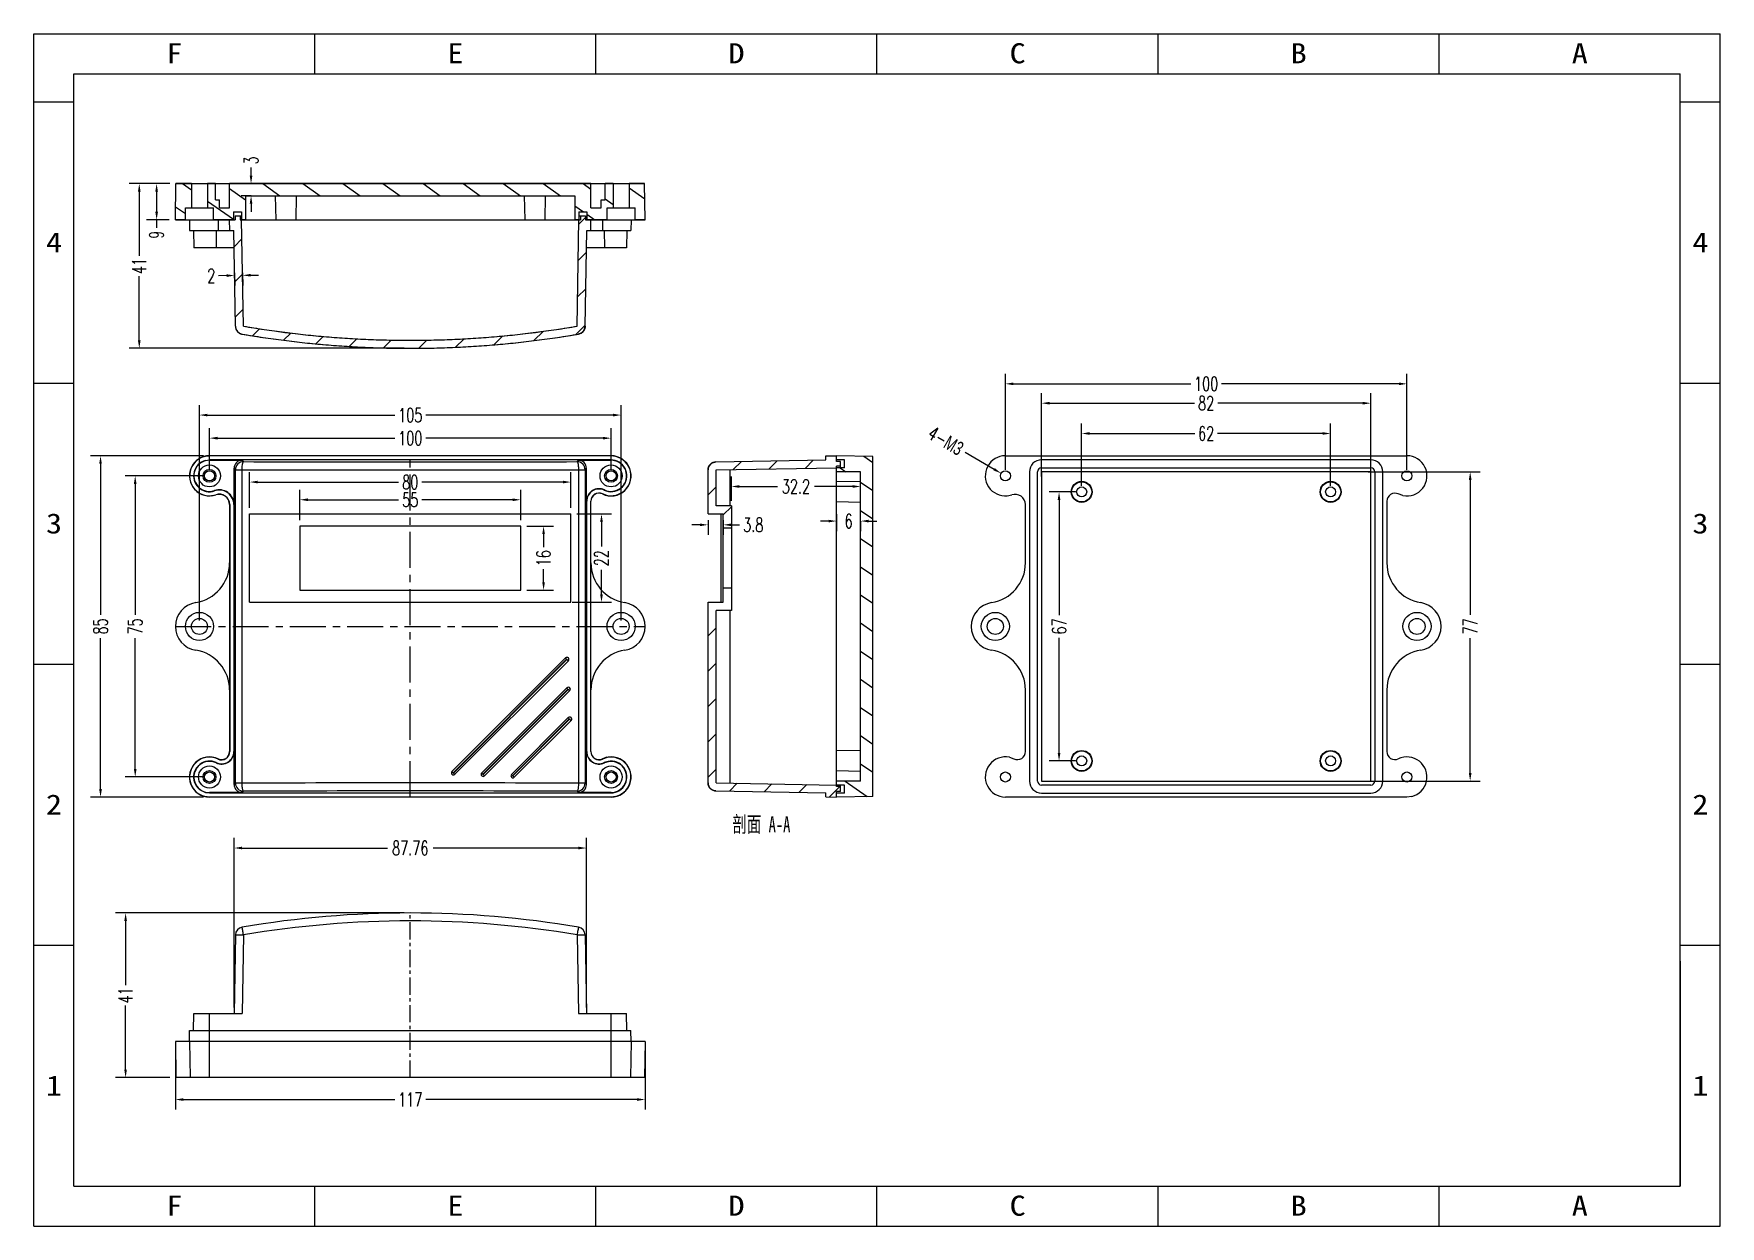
# Model space of a CAD drawing. Header units: millimetres. Extents: x 1001 to 1421, y 392 to 689.
import ezdxf
from ezdxf.enums import TextEntityAlignment as Align

# ---------------------------------------------------------------- set-up
doc = ezdxf.new("R2010")
doc.units = ezdxf.units.MM
doc.linetypes.add('CENTER', pattern=[50.8, 31.75, -6.35, 6.35, -6.35])
doc.layers.add('02___PRT_ALL_AXES', color=7, linetype='Continuous')
doc.styles.add('romans', font='romans.shx', dxfattribs={"width": 0.67, "bigfont": 'fangsong.shx'})
doc.styles.add('TEXTSTYLE_0', font='txt', dxfattribs={"width": 0.8})
doc.styles.add('xs', font='', dxfattribs={"width": 0.67})
doc.styles.get('xs').set_extended_font_data('NSimSun')
doc.dimstyles.new('MSTD', dxfattribs={"dimtxt": 3.5, "dimasz": 2, "dimexe": 2.5, "dimexo": 1.5, "dimgap": 1, "dimtad": 0, "dimdsep": 46, "dimtxsty": 'romans', "dimcen": 0, "dimclrd": 5, "dimclre": 5, "dimclrt": 3, "dimadec": 1, "dimazin": 0, "dimtfac": 0.5, "dimtofl": 0, "dimtmove": 0, "dimatfit": 3, "dimfxl": 1, "dimtolj": 1, "dimarcsym": 0})

msp = doc.modelspace()

# ---------------------------------------------------------------- texts
at = {"color": 2, "linetype": 'Continuous', "insert": (1189.434, 494.402), "char_height": 3.9688, "width": 19.05, "attachment_point": 3, "line_spacing_factor": 0.9, "style": 'xs'}
msp.add_mtext('剖面 A-A', dxfattribs=at)

# ---------------------------------------------------------------- blocks, each defined once
blk = doc.blocks.new('*D28')
at = {"color": 5, "lineweight": -2}
for p, q in [((1333.33, 580.18), (1361.22, 580.18)), ((1358.72, 578.18), (1358.72, 544.58)), ((1358.72, 505.18), (1358.72, 538.78)), ((1333.33, 503.18), (1361.22, 503.18))]:
    blk.add_line(p, q, dxfattribs=at)
at = {"color": 5}
for points in [[(1358.39, 578.18), (1359.06, 578.18), (1358.72, 580.18)], [(1358.39, 505.18), (1359.06, 505.18), (1358.72, 503.18)]]:
    blk.add_solid(points, dxfattribs=at)
at = {"layer": 'Defpoints', "color": 0}
for p in [(1331.83, 580.18), (1331.83, 503.18), (1358.72, 503.18)]:
    blk.add_point(p, dxfattribs=at)
at = {"color": 3, "insert": (1358.72, 541.68), "char_height": 3.5, "attachment_point": 5, "rotation": 90, "style": 'romans'}
blk.add_mtext('\\A1;77', dxfattribs=at)
blk = doc.blocks.new('*D29')
at = {"color": 5, "lineweight": -2}
for p, q in [((1251.97, 579.03), (1251.97, 599.77)), ((1253.97, 597.27), (1290.07, 597.27)), ((1331.97, 597.27), (1295.87, 597.27)), ((1333.97, 579.03), (1333.97, 599.77))]:
    blk.add_line(p, q, dxfattribs=at)
at = {"color": 5}
for points in [[(1253.97, 597.61), (1253.97, 596.94), (1251.97, 597.27)], [(1331.97, 597.61), (1331.97, 596.94), (1333.97, 597.27)]]:
    blk.add_solid(points, dxfattribs=at)
at = {"layer": 'Defpoints', "color": 0}
for p in [(1251.97, 597.27), (1251.97, 577.53), (1333.97, 577.53)]:
    blk.add_point(p, dxfattribs=at)
at = {"color": 3, "insert": (1292.97, 597.27), "char_height": 3.5, "attachment_point": 5, "style": 'romans'}
blk.add_mtext('\\A1;82', dxfattribs=at)
blk = doc.blocks.new('*D30')
at = {"color": 5, "lineweight": -2}
blk.add_line((1232.96, 585.05), (1240.17, 580.82), dxfattribs=at)
at = {"color": 5}
blk.add_solid([(1240.34, 581.11), (1240, 580.54), (1241.89, 579.81)], dxfattribs=at)
at = {"layer": 'Defpoints', "color": 0}
for p in [(1241.89, 579.81), (1244.05, 578.55)]:
    blk.add_point(p, dxfattribs=at)
at = {"color": 3, "insert": (1228.12, 587.88), "char_height": 3.5, "attachment_point": 5, "rotation": 329.6329, "style": 'romans'}
blk.add_mtext('\\A1;4-{\\fArial|b0|i0|c0|p32;M3}', dxfattribs=at)
blk = doc.blocks.new('*D31')
at = {"color": 5, "lineweight": -2}
for p, q in [((1260.47, 575.18), (1253.84, 575.18)), ((1256.34, 573.18), (1256.34, 544.52)), ((1256.34, 510.18), (1256.34, 538.84)), ((1260.47, 508.18), (1253.84, 508.18))]:
    blk.add_line(p, q, dxfattribs=at)
at = {"color": 5}
for points in [[(1256, 573.18), (1256.67, 573.18), (1256.34, 575.18)], [(1256, 510.18), (1256.67, 510.18), (1256.34, 508.18)]]:
    blk.add_solid(points, dxfattribs=at)
at = {"layer": 'Defpoints', "color": 0}
for p in [(1261.97, 575.18), (1256.34, 508.18), (1261.97, 508.18)]:
    blk.add_point(p, dxfattribs=at)
at = {"color": 3, "insert": (1256.34, 541.68), "char_height": 3.5, "attachment_point": 5, "rotation": 90, "style": 'romans'}
blk.add_mtext('\\A1;67', dxfattribs=at)
blk = doc.blocks.new('*D32')
at = {"color": 5, "lineweight": -2}
for p, q in [((1198.93, 567.92), (1196.93, 567.92)), ((1200.93, 569.67), (1200.93, 565.42)), ((1206.93, 567.89), (1206.93, 565.42)), ((1208.93, 567.92), (1210.93, 567.92))]:
    blk.add_line(p, q, dxfattribs=at)
at = {"color": 5}
for points in [[(1198.93, 568.25), (1198.93, 567.58), (1200.93, 567.92)], [(1208.93, 568.25), (1208.93, 567.58), (1206.93, 567.92)]]:
    blk.add_solid(points, dxfattribs=at)
at = {"layer": 'Defpoints', "color": 0}
for p in [(1200.93, 571.17), (1206.93, 569.39), (1206.93, 567.92)]:
    blk.add_point(p, dxfattribs=at)
at = {"color": 3, "insert": (1203.93, 567.92), "char_height": 3.5, "attachment_point": 5, "style": 'romans'}
blk.add_mtext('\\A1;6', dxfattribs=at)
blk = doc.blocks.new('*D33')
at = {"color": 5, "lineweight": -2}
for p, q in [((1174.73, 572.98), (1174.73, 579.03)), ((1176.73, 576.53), (1186.26, 576.53)), ((1204.93, 576.53), (1195.41, 576.53)), ((1206.93, 576.78), (1206.93, 579.03))]:
    blk.add_line(p, q, dxfattribs=at)
at = {"color": 5}
for points in [[(1176.73, 576.87), (1176.73, 576.2), (1174.73, 576.53)], [(1204.93, 576.87), (1204.93, 576.2), (1206.93, 576.53)]]:
    blk.add_solid(points, dxfattribs=at)
at = {"layer": 'Defpoints', "color": 0}
for p in [(1206.93, 576.53), (1174.73, 571.48), (1206.93, 575.28)]:
    blk.add_point(p, dxfattribs=at)
at = {"color": 3, "insert": (1190.83, 576.53), "char_height": 3.5, "attachment_point": 5, "style": 'romans'}
blk.add_mtext('\\A1;32.2', dxfattribs=at)
blk = doc.blocks.new('*D34')
at = {"color": 5, "lineweight": -2}
for p, q in [((1168.93, 568.18), (1168.93, 564.48)), ((1172.73, 568.18), (1172.73, 564.48)), ((1166.93, 566.98), (1164.93, 566.98)), ((1174.73, 566.98), (1176.73, 566.98))]:
    blk.add_line(p, q, dxfattribs=at)
at = {"color": 5}
for points in [[(1166.93, 567.31), (1166.93, 566.65), (1168.93, 566.98)], [(1174.73, 567.31), (1174.73, 566.65), (1172.73, 566.98)]]:
    blk.add_solid(points, dxfattribs=at)
at = {"layer": 'Defpoints', "color": 0}
for p in [(1168.93, 569.68), (1172.73, 569.68), (1172.73, 566.98)]:
    blk.add_point(p, dxfattribs=at)
at = {"color": 3, "insert": (1180.19, 566.98), "char_height": 3.5, "attachment_point": 5, "style": 'romans'}
blk.add_mtext('\\A1;3.8', dxfattribs=at)
blk = doc.blocks.new('*D35')
at = {"color": 5, "lineweight": -2}
for p, q in [((1093.27, 470.31), (1021.38, 470.31)), ((1023.88, 468.31), (1023.88, 452.37)), ((1023.88, 431.31), (1023.88, 447.25)), ((1034.93, 429.31), (1021.38, 429.31))]:
    blk.add_line(p, q, dxfattribs=at)
at = {"color": 5}
for points in [[(1023.55, 468.31), (1024.21, 468.31), (1023.88, 470.31)], [(1023.55, 431.31), (1024.21, 431.31), (1023.88, 429.31)]]:
    blk.add_solid(points, dxfattribs=at)
at = {"layer": 'Defpoints', "color": 0}
for p in [(1023.88, 470.31), (1094.77, 470.31), (1036.43, 429.31)]:
    blk.add_point(p, dxfattribs=at)
at = {"color": 3, "insert": (1023.88, 449.81), "char_height": 3.5, "attachment_point": 5, "rotation": 90, "style": 'romans'}
blk.add_mtext('\\A1;41', dxfattribs=at)
blk = doc.blocks.new('*D36')
at = {"color": 5, "lineweight": -2}
for p, q in [((1036.27, 436.81), (1036.27, 421.35)), ((1153.27, 436.81), (1153.27, 421.35)), ((1038.27, 423.85), (1090.92, 423.85)), ((1151.27, 423.85), (1098.62, 423.85))]:
    blk.add_line(p, q, dxfattribs=at)
at = {"color": 5}
for points in [[(1038.27, 424.18), (1038.27, 423.52), (1036.27, 423.85)], [(1151.27, 424.18), (1151.27, 423.52), (1153.27, 423.85)]]:
    blk.add_solid(points, dxfattribs=at)
at = {"layer": 'Defpoints', "color": 0}
for p in [(1036.27, 438.31), (1153.27, 438.31), (1153.27, 423.85)]:
    blk.add_point(p, dxfattribs=at)
at = {"color": 3, "insert": (1094.77, 423.85), "char_height": 3.5, "attachment_point": 5, "style": 'romans'}
blk.add_mtext('\\A1;117', dxfattribs=at)
blk = doc.blocks.new('*D37')
at = {"color": 5, "lineweight": -2}
for p, q in [((1136.27, 569.68), (1144.89, 569.68)), ((1142.39, 567.68), (1142.39, 561.58)), ((1142.39, 549.68), (1142.39, 555.78)), ((1135.07, 547.68), (1144.89, 547.68))]:
    blk.add_line(p, q, dxfattribs=at)
at = {"color": 5}
for points in [[(1142.06, 567.68), (1142.73, 567.68), (1142.39, 569.68)], [(1142.06, 549.68), (1142.73, 549.68), (1142.39, 547.68)]]:
    blk.add_solid(points, dxfattribs=at)
at = {"layer": 'Defpoints', "color": 0}
for p in [(1134.77, 569.68), (1133.57, 547.68), (1142.39, 547.68)]:
    blk.add_point(p, dxfattribs=at)
at = {"color": 3, "insert": (1142.39, 558.68), "char_height": 3.5, "attachment_point": 5, "rotation": 90, "style": 'romans'}
blk.add_mtext('\\A1;22', dxfattribs=at)
blk = doc.blocks.new('*D38')
at = {"color": 5, "lineweight": -2}
for p, q in [((1043.27, 584.18), (1015.14, 584.18)), ((1017.64, 582.18), (1017.64, 544.58)), ((1017.64, 501.18), (1017.64, 538.78)), ((1043.27, 499.18), (1015.14, 499.18))]:
    blk.add_line(p, q, dxfattribs=at)
at = {"color": 5}
for points in [[(1017.3, 582.18), (1017.97, 582.18), (1017.64, 584.18)], [(1017.3, 501.18), (1017.97, 501.18), (1017.64, 499.18)]]:
    blk.add_solid(points, dxfattribs=at)
at = {"layer": 'Defpoints', "color": 0}
for p in [(1044.77, 584.18), (1017.64, 499.18), (1044.77, 499.18)]:
    blk.add_point(p, dxfattribs=at)
at = {"color": 3, "insert": (1017.64, 541.68), "char_height": 3.5, "attachment_point": 5, "rotation": 90, "style": 'romans'}
blk.add_mtext('\\A1;85', dxfattribs=at)
blk = doc.blocks.new('*D39')
at = {"color": 5, "lineweight": -2}
for p, q in [((1043.27, 579.18), (1023.77, 579.18)), ((1026.27, 577.18), (1026.27, 544.58)), ((1026.27, 506.18), (1026.27, 538.78)), ((1043.27, 504.18), (1023.77, 504.18))]:
    blk.add_line(p, q, dxfattribs=at)
at = {"color": 5}
for points in [[(1025.94, 577.18), (1026.61, 577.18), (1026.27, 579.18)], [(1025.94, 506.18), (1026.61, 506.18), (1026.27, 504.18)]]:
    blk.add_solid(points, dxfattribs=at)
at = {"layer": 'Defpoints', "color": 0}
for p in [(1044.77, 579.18), (1026.27, 504.18), (1044.77, 504.18)]:
    blk.add_point(p, dxfattribs=at)
at = {"color": 3, "insert": (1026.27, 541.68), "char_height": 3.5, "attachment_point": 5, "rotation": 90, "style": 'romans'}
blk.add_mtext('\\A1;75', dxfattribs=at)
blk = doc.blocks.new('*D40')
at = {"color": 5, "lineweight": -2}
for p, q in [((1042.27, 543.18), (1042.27, 596.82)), ((1147.27, 543.18), (1147.27, 596.82)), ((1044.27, 594.32), (1090.92, 594.32)), ((1145.27, 594.32), (1098.62, 594.32))]:
    blk.add_line(p, q, dxfattribs=at)
at = {"color": 5}
for points in [[(1044.27, 594.65), (1044.27, 593.98), (1042.27, 594.32)], [(1145.27, 594.65), (1145.27, 593.98), (1147.27, 594.32)]]:
    blk.add_solid(points, dxfattribs=at)
at = {"layer": 'Defpoints', "color": 0}
for p in [(1147.27, 594.32), (1042.27, 541.68), (1147.27, 541.68)]:
    blk.add_point(p, dxfattribs=at)
at = {"color": 3, "insert": (1094.77, 594.32), "char_height": 3.5, "attachment_point": 5, "style": 'romans'}
blk.add_mtext('\\A1;105', dxfattribs=at)
blk = doc.blocks.new('*D41')
at = {"color": 5, "lineweight": -2}
for p, q in [((1044.77, 580.68), (1044.77, 591.07)), ((1046.77, 588.57), (1090.92, 588.57)), ((1142.77, 588.57), (1098.62, 588.57)), ((1144.77, 580.68), (1144.77, 591.07))]:
    blk.add_line(p, q, dxfattribs=at)
at = {"color": 5}
for points in [[(1046.77, 588.9), (1046.77, 588.23), (1044.77, 588.57)], [(1142.77, 588.9), (1142.77, 588.23), (1144.77, 588.57)]]:
    blk.add_solid(points, dxfattribs=at)
at = {"layer": 'Defpoints', "color": 0}
for p in [(1144.77, 588.57), (1044.77, 579.18), (1144.77, 579.18)]:
    blk.add_point(p, dxfattribs=at)
at = {"color": 3, "insert": (1094.77, 588.57), "char_height": 3.5, "attachment_point": 5, "style": 'romans'}
blk.add_mtext('\\A1;100', dxfattribs=at)
blk = doc.blocks.new('*D42')
at = {"color": 5, "lineweight": -2}
for p, q in [((1049.01, 629.04), (1047.02, 629.01)), ((1051, 629.74), (1051.06, 626.58)), ((1053, 629.77), (1053.06, 626.61)), ((1055.01, 629.15), (1057.01, 629.18))]:
    blk.add_line(p, q, dxfattribs=at)
at = {"color": 5}
for points in [[(1049.01, 629.38), (1049.02, 628.71), (1051.01, 629.08)], [(1055.01, 629.48), (1055.02, 628.82), (1053.01, 629.11)]]:
    blk.add_solid(points, dxfattribs=at)
at = {"layer": 'Defpoints', "color": 0}
for p in [(1050.98, 631.24), (1052.98, 631.27), (1051.01, 629.08)]:
    blk.add_point(p, dxfattribs=at)
at = {"color": 3, "insert": (1045.23, 628.98), "char_height": 3.5, "attachment_point": 5, "rotation": 1, "style": 'romans'}
blk.add_mtext('\\A1;2', dxfattribs=at)
blk = doc.blocks.new('*D43')
at = {"color": 5, "lineweight": -2}
for p, q in [((1055.13, 653.95), (1055.13, 655.95)), ((1055.15, 651.95), (1052.63, 651.95)), ((1055.15, 648.95), (1052.63, 648.95)), ((1055.13, 646.95), (1055.13, 644.95))]:
    blk.add_line(p, q, dxfattribs=at)
at = {"color": 5}
for points in [[(1054.79, 653.95), (1055.46, 653.95), (1055.13, 651.95)], [(1054.79, 646.95), (1055.46, 646.95), (1055.13, 648.95)]]:
    blk.add_solid(points, dxfattribs=at)
at = {"layer": 'Defpoints', "color": 0}
for p in [(1055.13, 651.95), (1056.65, 651.95), (1056.65, 648.95)]:
    blk.add_point(p, dxfattribs=at)
at = {"color": 3, "insert": (1055.13, 657.73), "char_height": 3.5, "attachment_point": 5, "rotation": 90, "style": 'romans'}
blk.add_mtext('\\A1;3', dxfattribs=at)
blk = doc.blocks.new('*D27')
at = {"color": 5, "lineweight": -2}
for p, q in [((1034.93, 651.95), (1029.11, 651.95)), ((1031.61, 649.95), (1031.61, 644.95)), ((1034.77, 642.95), (1029.11, 642.95)), ((1031.61, 642.95), (1031.61, 640.95))]:
    blk.add_line(p, q, dxfattribs=at)
at = {"color": 5}
for points in [[(1031.27, 649.95), (1031.94, 649.95), (1031.61, 651.95)], [(1031.27, 644.95), (1031.94, 644.95), (1031.61, 642.95)]]:
    blk.add_solid(points, dxfattribs=at)
at = {"layer": 'Defpoints', "color": 0}
for p in [(1036.43, 651.95), (1031.61, 642.95), (1036.27, 642.95)]:
    blk.add_point(p, dxfattribs=at)
at = {"color": 3, "insert": (1031.61, 639.22), "char_height": 3.5, "attachment_point": 5, "rotation": 90, "style": 'romans'}
blk.add_mtext('\\A1;9', dxfattribs=at)
blk = doc.blocks.new('*D44')
at = {"color": 5, "lineweight": -2}
for p, q in [((1034.93, 651.95), (1024.79, 651.95)), ((1027.29, 649.95), (1027.29, 634.01)), ((1027.29, 612.95), (1027.29, 628.89)), ((1093.27, 610.95), (1024.79, 610.95))]:
    blk.add_line(p, q, dxfattribs=at)
at = {"color": 5}
for points in [[(1026.95, 649.95), (1027.62, 649.95), (1027.29, 651.95)], [(1026.95, 612.95), (1027.62, 612.95), (1027.29, 610.95)]]:
    blk.add_solid(points, dxfattribs=at)
at = {"layer": 'Defpoints', "color": 0}
for p in [(1036.43, 651.95), (1027.29, 610.95), (1094.77, 610.95)]:
    blk.add_point(p, dxfattribs=at)
at = {"color": 3, "insert": (1027.29, 631.45), "char_height": 3.5, "attachment_point": 5, "rotation": 90, "style": 'romans'}
blk.add_mtext('\\A1;41', dxfattribs=at)
blk = doc.blocks.new('*D45')
at = {"color": 5, "lineweight": -2}
for p, q in [((1242.97, 580.68), (1242.97, 604.6)), ((1244.97, 602.1), (1289.12, 602.1)), ((1340.97, 602.1), (1296.82, 602.1)), ((1342.97, 580.68), (1342.97, 604.6))]:
    blk.add_line(p, q, dxfattribs=at)
at = {"color": 5}
for points in [[(1244.97, 602.43), (1244.97, 601.76), (1242.97, 602.1)], [(1340.97, 602.43), (1340.97, 601.76), (1342.97, 602.1)]]:
    blk.add_solid(points, dxfattribs=at)
at = {"layer": 'Defpoints', "color": 0}
for p in [(1342.97, 602.1), (1242.97, 579.18), (1342.97, 579.18)]:
    blk.add_point(p, dxfattribs=at)
at = {"color": 3, "insert": (1292.97, 602.1), "char_height": 3.5, "attachment_point": 5, "style": 'romans'}
blk.add_mtext('\\A1;100', dxfattribs=at)
blk = doc.blocks.new('SUN_6HWZ35TKXU86YGHH1AY77V3D6FJ')
at = {"color": 7, "linetype": 'Continuous'}
for p, q in [((-420, 297), (0, 297)), ((-420, 0), (-420, 297)), ((-350, 287), (-350, 297)), ((-280, 287), (-280, 297)), ((-210, 287), (-210, 297)), ((-140, 287), (-140, 297)), ((-70, 287), (-70, 297)), ((0, 0), (0, 297)), ((-410, 287), (-10, 287)), ((-410, 10), (-410, 287)), ((-10, 10), (-10, 287)), ((-420, 280), (-410, 280)), ((-10, 280), (0, 280)), ((-420, 210), (-410, 210)), ((-10, 210), (0, 210)), ((-420, 140), (-410, 140)), ((-10, 140), (0, 140)), ((-420, 70), (-410, 70)), ((-10, 70), (0, 70)), ((-410, 10), (-10, 10)), ((-350, 0), (-350, 10)), ((-280, 0), (-280, 10)), ((-210, 0), (-210, 10)), ((-140, 0), (-140, 10)), ((-70, 0), (-70, 10)), ((-420, 0), (0, 0))]:
    blk.add_line(p, q, dxfattribs=at)
at = {"color": 2, "linetype": 'Continuous', "style": 'TEXTSTYLE_0'}
for s, width, p, p2 in [('F', 1.2, (-386.98, 289.63), (-382.98, 289.63)), ('E', 1.2, (-316.98, 289.63), (-312.98, 289.63)), ('D', 1.2, (-246.98, 289.63), (-242.98, 289.63)), ('C', 1.2, (-176.98, 289.63), (-172.98, 289.63)), ('B', 1.2, (-106.98, 289.63), (-102.98, 289.63)), ('A', 1.2, (-36.98, 289.63), (-32.98, 289.63)), ('4', 1.2, (-416.95, 242.54), (-412.95, 242.54)), ('4', 1.2, (-6.95, 242.54), (-2.95, 242.54)), ('3', 1.2, (-416.95, 172.54), (-412.95, 172.54)), ('3', 1.2, (-6.95, 172.54), (-2.95, 172.54)), ('2', 1.2, (-416.95, 102.54), (-412.95, 102.54)), ('2', 1.2, (-6.95, 102.54), (-2.95, 102.54)), ('1', 2.4, (-416.95, 32.54), (-412.95, 32.54)), ('1', 2.4, (-6.95, 32.54), (-2.95, 32.54)), ('F', 1.2, (-386.98, 2.63), (-382.98, 2.63)), ('E', 1.2, (-316.98, 2.63), (-312.98, 2.63)), ('D', 1.2, (-246.98, 2.63), (-242.98, 2.63)), ('C', 1.2, (-176.98, 2.63), (-172.98, 2.63)), ('B', 1.2, (-106.98, 2.63), (-102.98, 2.63)), ('A', 1.2, (-36.98, 2.63), (-32.98, 2.63))]:
    blk.add_text(s, height=5, dxfattribs=dict(at, width=width)).set_placement(p, p2, align=Align.FIT)
blk = doc.blocks.new('*D46')
at = {"color": 5, "lineweight": -2}
for p, q in [((1050.89, 446.81), (1050.89, 488.99)), ((1138.65, 446.81), (1138.65, 488.99)), ((1052.89, 486.49), (1089.08, 486.49)), ((1136.65, 486.49), (1100.46, 486.49))]:
    blk.add_line(p, q, dxfattribs=at)
at = {"color": 5}
for points in [[(1052.89, 486.83), (1052.89, 486.16), (1050.89, 486.49)], [(1136.65, 486.83), (1136.65, 486.16), (1138.65, 486.49)]]:
    blk.add_solid(points, dxfattribs=at)
at = {"layer": 'Defpoints', "color": 0}
for p in [(1138.65, 486.49), (1050.89, 445.31), (1138.65, 445.31)]:
    blk.add_point(p, dxfattribs=at)
at = {"color": 3, "insert": (1094.77, 486.49), "char_height": 3.5, "attachment_point": 5, "style": 'romans'}
blk.add_mtext('\\A1;87.76', dxfattribs=at)
blk = doc.blocks.new('*D47')
at = {"color": 5, "lineweight": -2}
for p, q in [((1067.27, 568.18), (1067.27, 575.72)), ((1122.27, 568.18), (1122.27, 575.72)), ((1069.27, 573.22), (1091.87, 573.22)), ((1120.27, 573.22), (1097.67, 573.22))]:
    blk.add_line(p, q, dxfattribs=at)
at = {"color": 5}
for points in [[(1069.27, 573.56), (1069.27, 572.89), (1067.27, 573.22)], [(1120.27, 573.56), (1120.27, 572.89), (1122.27, 573.22)]]:
    blk.add_solid(points, dxfattribs=at)
at = {"layer": 'Defpoints', "color": 0}
for p in [(1122.27, 573.22), (1067.27, 566.68), (1122.27, 566.68)]:
    blk.add_point(p, dxfattribs=at)
at = {"color": 3, "insert": (1094.77, 573.22), "char_height": 3.5, "attachment_point": 5, "style": 'romans'}
blk.add_mtext('\\A1;55', dxfattribs=at)
blk = doc.blocks.new('*D48')
at = {"color": 5, "lineweight": -2}
for p, q in [((1123.77, 566.68), (1130.47, 566.68)), ((1127.97, 564.68), (1127.97, 561.41)), ((1127.97, 552.68), (1127.97, 555.95)), ((1123.77, 550.68), (1130.47, 550.68))]:
    blk.add_line(p, q, dxfattribs=at)
at = {"color": 5}
for points in [[(1127.64, 564.68), (1128.3, 564.68), (1127.97, 566.68)], [(1127.64, 552.68), (1128.3, 552.68), (1127.97, 550.68)]]:
    blk.add_solid(points, dxfattribs=at)
at = {"layer": 'Defpoints', "color": 0}
for p in [(1122.27, 566.68), (1122.27, 550.68), (1127.97, 550.68)]:
    blk.add_point(p, dxfattribs=at)
at = {"color": 3, "insert": (1127.97, 558.68), "char_height": 3.5, "attachment_point": 5, "rotation": 90, "style": 'romans'}
blk.add_mtext('\\A1;16', dxfattribs=at)
blk = doc.blocks.new('*D49')
at = {"color": 5, "lineweight": -2}
for p, q in [((1054.77, 571.18), (1054.77, 580.13)), ((1134.77, 571.18), (1134.77, 580.13)), ((1056.77, 577.63), (1091.87, 577.63)), ((1132.77, 577.63), (1097.67, 577.63))]:
    blk.add_line(p, q, dxfattribs=at)
at = {"color": 5}
for points in [[(1056.77, 577.97), (1056.77, 577.3), (1054.77, 577.63)], [(1132.77, 577.97), (1132.77, 577.3), (1134.77, 577.63)]]:
    blk.add_solid(points, dxfattribs=at)
at = {"layer": 'Defpoints', "color": 0}
for p in [(1134.77, 577.63), (1054.77, 569.68), (1134.77, 569.68)]:
    blk.add_point(p, dxfattribs=at)
at = {"color": 3, "insert": (1094.77, 577.63), "char_height": 3.5, "attachment_point": 5, "style": 'romans'}
blk.add_mtext('\\A1;80', dxfattribs=at)
blk = doc.blocks.new('*D50')
at = {"color": 5, "lineweight": -2}
for p, q in [((1261.97, 576.68), (1261.97, 592.23)), ((1323.97, 576.68), (1323.97, 592.23)), ((1263.97, 589.73), (1290.13, 589.73)), ((1321.97, 589.73), (1295.81, 589.73))]:
    blk.add_line(p, q, dxfattribs=at)
at = {"color": 5}
for points in [[(1263.97, 590.07), (1263.97, 589.4), (1261.97, 589.73)], [(1321.97, 590.07), (1321.97, 589.4), (1323.97, 589.73)]]:
    blk.add_solid(points, dxfattribs=at)
at = {"layer": 'Defpoints', "color": 0}
for p in [(1323.97, 589.73), (1261.97, 575.18), (1323.97, 575.18)]:
    blk.add_point(p, dxfattribs=at)
at = {"color": 3, "insert": (1292.97, 589.73), "char_height": 3.5, "attachment_point": 5, "style": 'romans'}
blk.add_mtext('\\A1;62', dxfattribs=at)

# ---------------------------------------------------------------- dimensions: what is measured, and where the dimension line sits
for base, p1, p2, picture, middle in [((1055.125, 651.949), (1056.653, 648.949), (1056.653, 651.949), '*D43', (1055.125, 657.73)), ((1027.286, 610.949), (1036.43, 651.949), (1094.772, 610.949), '*D44', (1027.286, 631.449)), ((1031.608, 642.949), (1036.43, 651.949), (1036.272, 642.949), '*D27', (1031.608, 639.223)), ((1017.637, 499.181), (1044.772, 584.181), (1044.772, 499.181), '*D38', (1017.637, 541.681)), ((1358.722, 503.181), (1331.829, 580.181), (1331.829, 503.181), '*D28', (1358.722, 541.681)), ((1026.275, 504.181), (1044.772, 579.181), (1044.772, 504.181), '*D39', (1026.275, 541.681)), ((1256.338, 508.181), (1261.972, 575.181), (1261.972, 508.181), '*D31', (1256.338, 541.681)), ((1127.97, 550.681), (1122.272, 566.681), (1122.272, 550.681), '*D48', (1127.97, 558.681)), ((1023.881, 470.311), (1036.43, 429.311), (1094.772, 470.311), '*D35', (1023.881, 449.811))]:
    dim = msp.add_linear_dim(base=base, p1=p1, p2=p2, angle=90, dimstyle='MSTD')
    dim.commit()
    dim.dimension.update_dxf_attribs({"geometry": picture, "text_midpoint": middle})
for p1, p2, distance, picture, middle in [((1052.977, 631.273), (1050.977, 631.238), 2.159, '*D42', (1045.234, 628.979)), ((1050.8946, 445.3114), (1138.6503, 445.3114), 41.181, '*D46', (1094.7725, 486.4924))]:
    dim = msp.add_aligned_dim(p1=p1, p2=p2, distance=distance, dimstyle='MSTD')
    dim.commit()
    dim.dimension.update_dxf_attribs({"geometry": picture, "text_midpoint": middle})
for base, p1, p2, picture, middle in [((1342.972, 602.098), (1242.972, 579.181), (1342.972, 579.181), '*D45', (1292.972, 602.098)), ((1147.272, 594.318), (1042.272, 541.681), (1147.272, 541.681), '*D40', (1094.772, 594.318)), ((1251.972, 597.273), (1333.972, 577.53), (1251.972, 577.53), '*D29', (1292.972, 597.273)), ((1323.972, 589.734), (1261.972, 575.181), (1323.972, 575.181), '*D50', (1292.972, 589.734)), ((1144.772, 588.567), (1044.772, 579.181), (1144.772, 579.181), '*D41', (1094.772, 588.567)), ((1134.772, 577.632), (1054.772, 569.681), (1134.772, 569.681), '*D49', (1094.772, 577.632)), ((1122.272, 573.223), (1067.272, 566.681), (1122.272, 566.681), '*D47', (1094.772, 573.223)), ((1206.934, 576.533), (1174.734, 571.484), (1206.934, 575.285), '*D33', (1190.834, 576.533)), ((1172.734, 566.979), (1168.934, 569.681), (1172.734, 569.681), '*D34', (1180.191, 566.979)), ((1153.272, 423.851), (1036.272, 438.311), (1153.272, 438.311), '*D36', (1094.772, 423.851))]:
    dim = msp.add_linear_dim(base=base, p1=p1, p2=p2, dimstyle='MSTD')
    dim.commit()
    dim.dimension.update_dxf_attribs({"geometry": picture, "text_midpoint": middle})
dim = msp.add_diameter_dim_2p(p1=(1244.05, 578.549), p2=(1241.893, 579.813), text='4-{\\fArial|b0|i0|c0|p32;M3}', dimstyle='MSTD')
dim.commit()
dim.dimension.update_dxf_attribs({"geometry": '*D30', "text_midpoint": (1228.123, 587.881), "dimtype": 163})
dim = msp.add_linear_dim(base=(1142.392, 547.681), p1=(1134.772, 569.681), p2=(1133.569, 547.681), angle=90, dimstyle='MSTD')
dim.commit()
dim.dimension.update_dxf_attribs({"geometry": '*D37', "text_midpoint": (1142.392, 558.681), "dimtype": 160})
dim = msp.add_linear_dim(base=(1206.934, 567.917), p1=(1200.934, 571.173), p2=(1206.934, 569.393), dimstyle='MSTD')
dim.commit()
dim.dimension.update_dxf_attribs({"geometry": '*D32', "text_midpoint": (1203.934, 567.917), "dimtype": 160})

# ---------------------------------------------------------------- hatches: boundary and pattern name
at = {"linetype": 'Continuous'}
h = msp.add_hatch(dxfattribs=at)
h.set_pattern_fill('DEFAULT__2', color=2, scale=5.722362, angle=325, style=0, pattern_type=0)
h.set_pattern_definition([(325, (936.119, 227.357), (3.28221, 4.687484), [])])
edge = h.paths.add_edge_path()
edge.add_line((1153.272, 642.949), (1150.772, 642.949))
edge.add_line((1150.772, 642.949), (1150.772, 645.949))
edge.add_line((1149.272, 645.949), (1150.772, 645.949))
edge.add_line((1149.272, 651.949), (1149.272, 645.949))
edge.add_line((1153.115, 651.949), (1149.272, 651.949))
edge.add_line((1153.272, 642.949), (1153.115, 651.949))
edge = h.paths.add_edge_path()
edge.add_line((1143.772, 642.949), (1138.772, 642.949))
edge.add_line((1138.772, 644.949), (1138.772, 642.949))
edge.add_line((1136.772, 644.949), (1138.772, 644.949))
edge.add_line((1136.772, 644.949), (1136.772, 642.949))
edge.add_line((1136.772, 642.949), (1135.772, 642.949))
edge.add_line((1135.772, 648.949), (1135.772, 642.949))
edge.add_line((1053.772, 648.949), (1135.772, 648.949))
edge.add_line((1053.772, 648.949), (1053.772, 642.949))
edge.add_line((1053.772, 642.949), (1052.772, 642.949))
edge.add_line((1052.772, 644.949), (1052.772, 642.949))
edge.add_line((1050.772, 644.949), (1052.772, 644.949))
edge.add_line((1050.772, 644.949), (1050.772, 642.949))
edge.add_line((1050.772, 642.949), (1045.772, 642.949))
edge.add_line((1045.772, 642.949), (1045.772, 645.949))
edge.add_line((1044.272, 645.949), (1045.772, 645.949))
edge.add_line((1044.272, 651.949), (1044.272, 645.949))
edge.add_line((1046.272, 651.949), (1044.272, 651.949))
edge.add_line((1046.272, 647.949), (1046.272, 651.949))
edge.add_line((1046.272, 647.949), (1047.272, 647.949))
edge.add_line((1047.272, 645.949), (1047.272, 647.949))
edge.add_line((1047.272, 645.949), (1049.772, 645.949))
edge.add_line((1049.772, 645.949), (1049.772, 651.949))
edge.add_line((1139.772, 651.949), (1049.772, 651.949))
edge.add_line((1139.772, 645.949), (1139.772, 651.949))
edge.add_line((1139.772, 645.949), (1142.272, 645.949))
edge.add_line((1142.272, 645.949), (1142.272, 647.949))
edge.add_line((1142.272, 647.949), (1143.272, 647.949))
edge.add_line((1143.272, 647.949), (1143.272, 651.949))
edge.add_line((1145.272, 651.949), (1143.272, 651.949))
edge.add_line((1145.272, 651.949), (1145.272, 645.949))
edge.add_line((1143.772, 645.949), (1145.272, 645.949))
edge.add_line((1143.772, 642.949), (1143.772, 645.949))
edge = h.paths.add_edge_path()
edge.add_line((1038.772, 642.949), (1036.272, 642.949))
edge.add_line((1036.272, 642.949), (1036.43, 651.949))
edge.add_line((1040.272, 651.949), (1036.43, 651.949))
edge.add_line((1040.272, 651.949), (1040.272, 645.949))
edge.add_line((1038.772, 645.949), (1040.272, 645.949))
edge.add_line((1038.772, 642.949), (1038.772, 645.949))
h = msp.add_hatch(dxfattribs=at)
h.set_pattern_fill('B', color=2, scale=6.302161, angle=45, style=0, pattern_type=0)
h.set_pattern_definition([(45, (936.119, 227.357), (-4.4563, 4.4563), [])])
edge = h.paths.add_edge_path()
edge.add_line((1049.82, 640.249), (1050.82, 640.249))
edge.add_line((1049.82, 640.249), (1049.772, 642.949))
edge.add_line((1049.772, 642.949), (1051.172, 642.949))
edge.add_line((1051.172, 643.949), (1051.172, 642.949))
edge.add_line((1051.172, 643.949), (1052.372, 643.949))
edge.add_line((1052.372, 643.949), (1052.372, 642.949))
edge.add_line((1052.372, 642.949), (1052.773, 642.949))
edge.add_line((1053.235, 616.452), (1052.773, 642.949))
edge.add_spline(control_points=[(1053.235, 616.452), (1080.795, 611.77), (1108.75, 611.77), (1136.31, 616.452)], knot_values=[0, 0, 0, 0, 1, 1, 1, 1], weights=[1, 0.9905827, 0.9905827, 1], degree=3, periodic=0)
edge.add_line((1136.31, 616.452), (1136.772, 642.949))
edge.add_line((1136.772, 642.949), (1137.172, 642.949))
edge.add_line((1137.172, 643.949), (1137.172, 642.949))
edge.add_line((1137.172, 643.949), (1138.372, 643.949))
edge.add_line((1138.372, 643.949), (1138.372, 642.949))
edge.add_line((1138.372, 642.949), (1139.772, 642.949))
edge.add_line((1139.725, 640.249), (1139.772, 642.949))
edge.add_line((1138.725, 640.249), (1139.725, 640.249))
edge.add_line((1138.309, 616.417), (1138.725, 640.249))
edge.add_spline(control_points=[(1138.309, 616.417), (1138.292, 615.411), (1137.636, 614.649), (1136.645, 614.48)], knot_values=[0, 0, 0, 0, 1, 1, 1, 1], weights=[1, 0.8464218, 0.8464218, 1], degree=3, periodic=0)
edge.add_spline(control_points=[(1052.9, 614.48), (1080.682, 609.76), (1108.863, 609.76), (1136.645, 614.48)], knot_values=[0, 0, 0, 0, 1, 1, 1, 1], weights=[1, 0.9905827, 0.9905827, 1], degree=3, periodic=0)
edge.add_spline(control_points=[(1051.236, 616.417), (1051.253, 615.411), (1051.909, 614.649), (1052.9, 614.48)], knot_values=[0, 0, 0, 0, 1, 1, 1, 1], weights=[1, 0.8464218, 0.8464218, 1], degree=3, periodic=0)
edge.add_line((1051.236, 616.417), (1050.82, 640.249))
h = msp.add_hatch(dxfattribs=at)
h.set_pattern_fill('A', color=2, scale=6.217345, angle=45, style=0, pattern_type=0)
h.set_pattern_definition([(45, (936.119, 227.357), (-4.39633, 4.39633), [])])
edge = h.paths.add_edge_path()
edge.add_line((1198.234, 499.228), (1198.234, 500.228))
edge.add_line((1170.899, 500.705), (1198.234, 500.228))
edge.add_spline(control_points=[(1170.899, 500.705), (1169.744, 500.725), (1168.934, 501.549), (1168.934, 502.705)], knot_values=[0, 0, 0, 0, 1, 1, 1, 1], weights=[1, 0.8088337, 0.8088337, 1], degree=3, periodic=0)
edge.add_line((1168.934, 502.705), (1168.934, 547.681))
edge.add_line((1168.934, 547.681), (1172.734, 547.681))
edge.add_line((1172.734, 547.681), (1172.734, 551.181))
edge.add_line((1174.734, 551.181), (1172.734, 551.181))
edge.add_line((1174.734, 551.181), (1174.734, 545.681))
edge.add_line((1174.734, 545.681), (1170.934, 545.681))
edge.add_line((1170.934, 502.705), (1170.934, 545.681))
edge.add_line((1170.934, 502.705), (1200.934, 502.181))
edge.add_line((1200.934, 501.781), (1200.934, 502.181))
edge.add_line((1201.934, 501.781), (1200.934, 501.781))
edge.add_line((1201.934, 500.581), (1201.934, 501.781))
edge.add_line((1201.934, 500.581), (1200.934, 500.581))
edge.add_line((1200.934, 499.181), (1200.934, 500.581))
edge.add_line((1198.234, 499.228), (1200.934, 499.181))
edge = h.paths.add_edge_path()
edge.add_line((1198.234, 583.134), (1198.234, 584.134))
edge.add_line((1198.234, 584.134), (1200.934, 584.181))
edge.add_line((1200.934, 582.781), (1200.934, 584.181))
edge.add_line((1201.934, 582.781), (1200.934, 582.781))
edge.add_line((1201.934, 581.581), (1201.934, 582.781))
edge.add_line((1201.934, 581.581), (1200.934, 581.581))
edge.add_line((1200.934, 581.18), (1200.934, 581.581))
edge.add_line((1170.934, 580.657), (1200.934, 581.18))
edge.add_line((1170.934, 571.681), (1170.934, 580.657))
edge.add_line((1174.734, 571.681), (1170.934, 571.681))
edge.add_line((1174.734, 571.681), (1174.734, 566.181))
edge.add_line((1174.734, 566.181), (1172.734, 566.181))
edge.add_line((1172.734, 566.181), (1172.734, 569.681))
edge.add_line((1168.934, 569.681), (1172.734, 569.681))
edge.add_line((1168.934, 569.681), (1168.934, 580.657))
edge.add_spline(control_points=[(1168.934, 580.657), (1168.934, 581.812), (1169.744, 582.636), (1170.899, 582.656)], knot_values=[0, 0, 0, 0, 1, 1, 1, 1], weights=[1, 0.808834, 0.808834, 1], degree=3, periodic=0)
edge.add_line((1170.899, 582.656), (1198.234, 583.134))
h = msp.add_hatch(dxfattribs=at)
h.set_pattern_fill('DEFAULT__1', color=2, scale=5.743187, angle=325, style=0, pattern_type=0)
h.set_pattern_definition([(325, (936.119, 227.357), (3.29416, 4.70454), [])])
edge = h.paths.add_edge_path()
edge.add_line((1200.934, 499.181), (1200.934, 500.181))
edge.add_line((1202.934, 500.181), (1200.934, 500.181))
edge.add_line((1202.934, 500.181), (1202.934, 502.181))
edge.add_line((1202.934, 502.181), (1200.934, 502.181))
edge.add_line((1200.934, 502.181), (1200.934, 503.181))
edge.add_line((1206.934, 503.181), (1200.934, 503.181))
edge.add_line((1206.934, 503.181), (1206.934, 580.181))
edge.add_line((1206.934, 580.181), (1200.934, 580.181))
edge.add_line((1200.934, 580.181), (1200.934, 581.181))
edge.add_line((1202.934, 581.181), (1200.934, 581.181))
edge.add_line((1202.934, 581.181), (1202.934, 583.181))
edge.add_line((1202.934, 583.181), (1200.934, 583.181))
edge.add_line((1200.934, 583.181), (1200.934, 584.181))
edge.add_line((1209.934, 584.024), (1200.934, 584.181))
edge.add_line((1209.934, 499.338), (1209.934, 584.024))
edge.add_line((1209.934, 499.338), (1200.934, 499.181))

# ---------------------------------------------------------------- linework, layer by layer
at = {"color": 7, "linetype": 'Continuous'}
for p, q in [((1036.272, 642.949), (1036.43, 651.949)), ((1036.272, 642.949), (1036.43, 651.949)), ((1036.43, 651.949), (1153.115, 651.949)), ((1040.272, 651.949), (1036.43, 651.949)), ((1040.272, 651.949), (1040.272, 645.949)), ((1040.272, 651.949), (1040.272, 645.949)), ((1044.272, 651.949), (1044.272, 645.949)), ((1046.272, 651.949), (1044.272, 651.949)), ((1044.272, 651.949), (1044.272, 645.949)), ((1046.272, 647.949), (1046.272, 651.949)), ((1046.272, 647.949), (1046.272, 651.949)), ((1049.772, 645.949), (1049.772, 651.949)), ((1139.772, 651.949), (1049.772, 651.949)), ((1049.772, 645.949), (1049.772, 651.949)), ((1139.772, 645.949), (1139.772, 651.949)), ((1139.772, 645.949), (1139.772, 651.949)), ((1143.272, 647.949), (1143.272, 651.949)), ((1145.272, 651.949), (1143.272, 651.949)), ((1143.272, 647.949), (1143.272, 651.949)), ((1145.272, 651.949), (1145.272, 645.949)), ((1145.272, 651.949), (1145.272, 645.949)), ((1149.272, 651.949), (1149.272, 645.949)), ((1153.115, 651.949), (1149.272, 651.949)), ((1149.272, 651.949), (1149.272, 645.949)), ((1153.272, 642.949), (1153.115, 651.949)), ((1153.272, 642.949), (1153.115, 651.949)), ((1046.272, 647.949), (1047.272, 647.949)), ((1046.272, 647.949), (1047.272, 647.949)), ((1047.272, 645.949), (1047.272, 647.949)), ((1047.272, 645.949), (1047.272, 647.949)), ((1053.772, 648.949), (1135.772, 648.949)), ((1053.772, 648.949), (1053.772, 642.949)), ((1053.772, 648.949), (1053.772, 642.949)), ((1053.772, 648.949), (1135.772, 648.949)), ((1061.168, 648.949), (1061.272, 642.949)), ((1066.377, 648.949), (1066.272, 642.949)), ((1123.168, 648.949), (1123.272, 642.949)), ((1128.377, 648.949), (1128.272, 642.949)), ((1135.772, 648.949), (1135.772, 642.949)), ((1135.772, 648.949), (1135.772, 642.949)), ((1142.272, 645.949), (1142.272, 647.949)), ((1142.272, 647.949), (1143.272, 647.949)), ((1142.272, 647.949), (1143.272, 647.949)), ((1142.272, 645.949), (1142.272, 647.949)), ((1036.272, 642.949), (1051.172, 642.949)), ((1038.772, 642.949), (1036.272, 642.949)), ((1038.772, 645.949), (1045.772, 645.949)), ((1038.772, 642.949), (1038.772, 645.949)), ((1038.772, 642.949), (1038.772, 645.949)), ((1038.772, 645.949), (1040.272, 645.949)), ((1039.772, 642.949), (1039.82, 640.249)), ((1044.272, 645.949), (1045.772, 645.949)), ((1045.772, 642.949), (1045.772, 645.949)), ((1045.772, 642.949), (1045.772, 645.949)), ((1050.772, 642.949), (1045.772, 642.949)), ((1046.915, 642.949), (1046.895, 640.249)), ((1047.272, 645.949), (1049.772, 645.949)), ((1047.272, 645.949), (1049.772, 645.949)), ((1049.82, 640.249), (1049.772, 642.949)), ((1049.772, 642.949), (1051.172, 642.949)), ((1049.82, 640.249), (1049.772, 642.949)), ((1050.772, 644.949), (1052.772, 644.949)), ((1050.772, 644.949), (1050.772, 642.949)), ((1050.772, 644.949), (1050.772, 642.949)), ((1050.772, 644.949), (1052.772, 644.949)), ((1051.172, 643.949), (1052.772, 643.949)), ((1051.172, 643.949), (1051.172, 642.949)), ((1051.172, 643.949), (1052.372, 643.949)), ((1051.172, 643.949), (1051.172, 642.949)), ((1052.372, 643.949), (1052.372, 642.949)), ((1052.372, 643.949), (1052.372, 642.949)), ((1052.372, 642.949), (1137.172, 642.949)), ((1052.372, 642.949), (1052.773, 642.949)), ((1052.772, 644.949), (1052.772, 642.949)), ((1052.772, 644.949), (1052.772, 642.949)), ((1053.772, 642.949), (1052.772, 642.949)), ((1053.235, 616.452), (1052.773, 642.949)), ((1053.235, 616.452), (1052.773, 642.949)), ((1136.772, 642.949), (1135.772, 642.949)), ((1136.31, 616.452), (1136.772, 642.949)), ((1136.31, 616.452), (1136.772, 642.949)), ((1136.772, 644.949), (1136.772, 642.949)), ((1136.772, 644.949), (1138.772, 644.949)), ((1136.772, 644.949), (1136.772, 642.949)), ((1136.772, 644.949), (1138.772, 644.949)), ((1136.772, 643.949), (1138.372, 643.949)), ((1136.772, 642.949), (1137.172, 642.949)), ((1137.172, 643.949), (1137.172, 642.949)), ((1137.172, 643.949), (1138.372, 643.949)), ((1137.172, 643.949), (1137.172, 642.949)), ((1138.372, 643.949), (1138.372, 642.949)), ((1138.372, 643.949), (1138.372, 642.949)), ((1138.372, 642.949), (1153.272, 642.949)), ((1138.372, 642.949), (1139.772, 642.949)), ((1138.772, 644.949), (1138.772, 642.949)), ((1138.772, 644.949), (1138.772, 642.949)), ((1143.772, 642.949), (1138.772, 642.949)), ((1139.725, 640.249), (1139.772, 642.949)), ((1139.725, 640.249), (1139.772, 642.949)), ((1139.772, 645.949), (1142.272, 645.949)), ((1139.772, 645.949), (1142.272, 645.949)), ((1142.63, 642.949), (1142.65, 640.249)), ((1143.772, 642.949), (1143.772, 645.949)), ((1143.772, 645.949), (1150.772, 645.949)), ((1143.772, 642.949), (1143.772, 645.949)), ((1143.772, 645.949), (1145.272, 645.949)), ((1149.272, 645.949), (1150.772, 645.949)), ((1149.772, 642.949), (1149.725, 640.249)), ((1150.772, 642.949), (1150.772, 645.949)), ((1150.772, 642.949), (1150.772, 645.949)), ((1153.272, 642.949), (1150.772, 642.949)), ((1039.819, 640.249), (1050.82, 640.249)), ((1040.82, 640.249), (1040.895, 635.949)), ((1046.467, 640.249), (1046.434, 635.949)), ((1049.82, 640.249), (1050.82, 640.249)), ((1051.236, 616.417), (1050.82, 640.249)), ((1051.236, 616.417), (1050.82, 640.249)), ((1138.309, 616.417), (1138.725, 640.249)), ((1138.309, 616.417), (1138.725, 640.249)), ((1138.725, 640.249), (1149.725, 640.249)), ((1138.725, 640.249), (1139.725, 640.249)), ((1143.078, 640.249), (1143.111, 635.949)), ((1148.725, 640.249), (1148.65, 635.949)), ((1050.895, 635.949), (1040.895, 635.949)), ((1148.65, 635.949), (1138.65, 635.949)), ((1043.627, 584.048), (1044.772, 584.181)), ((1144.772, 584.181), (1044.772, 584.181)), ((1044.772, 584.181), (1044.772, 584.134)), ((1144.772, 584.134), (1044.772, 584.134)), ((1144.772, 584.181), (1144.772, 584.134)), ((1145.955, 584.039), (1144.772, 584.181)), ((1145.944, 583.993), (1144.772, 584.134)), ((1198.234, 584.134), (1200.934, 584.181)), ((1198.234, 584.134), (1200.934, 584.181)), ((1198.234, 583.134), (1198.234, 584.134)), ((1198.234, 583.134), (1198.234, 584.134)), ((1209.934, 584.024), (1200.934, 584.181)), ((1200.934, 582.781), (1200.934, 584.181)), ((1209.934, 584.024), (1200.934, 584.181)), ((1200.934, 583.181), (1200.934, 584.181)), ((1200.934, 582.781), (1200.934, 584.181)), ((1209.934, 499.338), (1209.934, 584.024)), ((1209.934, 499.338), (1209.934, 584.024)), ((1242.972, 584.181), (1342.972, 584.181)), ((1043.805, 583.013), (1044.772, 583.134)), ((1144.772, 583.134), (1044.772, 583.134)), ((1044.772, 583.134), (1044.772, 583.059)), ((1044.772, 583.059), (1052.894, 583.059)), ((1051.236, 580.718), (1050.895, 581.059)), ((1050.895, 572.004), (1050.895, 581.059)), ((1051.236, 580.718), (1052.9, 580.718)), ((1051.236, 502.644), (1051.236, 580.718)), ((1053.235, 582.718), (1052.894, 583.059)), ((1052.9, 502.644), (1052.9, 580.718)), ((1136.31, 582.718), (1136.651, 583.059)), ((1136.645, 580.718), (1136.645, 502.644)), ((1136.645, 580.718), (1138.309, 580.718)), ((1136.651, 583.059), (1144.772, 583.059)), ((1138.309, 580.718), (1138.65, 581.059)), ((1138.309, 580.718), (1138.309, 502.644)), ((1138.65, 572.856), (1138.65, 581.059)), ((1144.772, 583.134), (1144.772, 583.059)), ((1145.773, 583.005), (1144.772, 583.134)), ((1145.754, 582.932), (1144.772, 583.059)), ((1168.934, 569.681), (1168.934, 580.657)), ((1168.934, 569.681), (1168.934, 580.657)), ((1170.899, 582.656), (1198.234, 583.134)), ((1170.899, 582.656), (1198.234, 583.134)), ((1170.934, 580.657), (1200.934, 581.18)), ((1170.934, 580.657), (1200.934, 581.18)), ((1170.934, 571.681), (1170.934, 580.657)), ((1170.934, 571.681), (1170.934, 580.657)), ((1174.438, 571.681), (1174.438, 580.718)), ((1202.934, 583.181), (1200.934, 583.181)), ((1202.934, 583.181), (1200.934, 583.181)), ((1201.934, 582.781), (1200.934, 582.781)), ((1201.934, 582.781), (1200.934, 582.781)), ((1201.934, 581.581), (1200.934, 581.581)), ((1200.934, 501.781), (1200.934, 581.581)), ((1200.934, 581.18), (1200.934, 581.581)), ((1201.934, 581.581), (1200.934, 581.581)), ((1202.934, 581.181), (1200.934, 581.181)), ((1202.934, 581.181), (1200.934, 581.181)), ((1200.934, 580.181), (1200.934, 581.181)), ((1206.934, 580.181), (1200.934, 580.181)), ((1206.934, 580.181), (1200.934, 580.181)), ((1201.934, 581.181), (1201.934, 582.781)), ((1201.934, 581.581), (1201.934, 582.781)), ((1202.934, 581.181), (1202.934, 583.181)), ((1202.934, 581.181), (1202.934, 583.181)), ((1206.934, 503.181), (1206.934, 580.181)), ((1206.934, 503.181), (1206.934, 580.181)), ((1248.972, 580.181), (1248.972, 503.181)), ((1250.972, 503.181), (1250.972, 580.181)), ((1333.972, 583.181), (1251.972, 583.181)), ((1251.972, 581.181), (1333.972, 581.181)), ((1333.972, 580.181), (1251.972, 580.181)), ((1251.972, 580.181), (1251.972, 503.181)), ((1333.972, 503.181), (1333.972, 580.181)), ((1334.972, 580.181), (1334.972, 503.181)), ((1336.972, 503.181), (1336.972, 580.181)), ((1045.077, 575.315), (1046.014, 575.507)), ((1046.038, 575.436), (1046.014, 575.507)), ((1143.078, 575.609), (1143.111, 575.677)), ((1206.934, 577.785), (1200.934, 577.681)), ((1045.242, 574.25), (1046.358, 574.489)), ((1045.246, 574.203), (1046.373, 574.444)), ((1046.373, 574.444), (1046.358, 574.489)), ((1049.772, 572.004), (1049.82, 572.004)), ((1049.772, 572.004), (1049.772, 510.505)), ((1049.82, 572.004), (1049.82, 510.505)), ((1050.82, 572.004), (1050.895, 572.004)), ((1050.82, 572.004), (1050.82, 510.505)), ((1138.725, 572.856), (1138.65, 572.856)), ((1138.725, 510.505), (1138.725, 572.856)), ((1139.725, 510.505), (1139.725, 572.856)), ((1139.772, 572.856), (1139.725, 572.856)), ((1139.772, 510.505), (1139.772, 572.856)), ((1142.63, 574.663), (1142.65, 574.706)), ((1143.759, 574.284), (1142.63, 574.663)), ((1174.734, 571.681), (1170.934, 571.681)), ((1174.734, 571.681), (1170.934, 571.681)), ((1174.734, 571.681), (1174.734, 545.681)), ((1174.734, 571.681), (1174.734, 566.181)), ((1206.934, 572.576), (1200.934, 572.681)), ((1243.445, 574.203), (1244.572, 574.444)), ((1247.972, 557.484), (1247.972, 572.004)), ((1337.972, 572.856), (1337.972, 557.484)), ((1341.959, 574.284), (1340.829, 574.663)), ((1054.772, 569.681), (1134.772, 569.681)), ((1054.772, 547.681), (1054.772, 569.681)), ((1134.772, 547.681), (1134.772, 569.681)), ((1168.934, 569.681), (1172.734, 569.681)), ((1168.934, 569.681), (1172.734, 569.681)), ((1172.155, 547.681), (1172.155, 569.681)), ((1172.734, 547.681), (1172.734, 569.681)), ((1172.734, 566.181), (1172.734, 569.681)), ((1122.272, 566.681), (1067.272, 566.681)), ((1067.272, 566.681), (1067.272, 550.681)), ((1122.272, 550.681), (1122.272, 566.681)), ((1174.734, 566.181), (1172.734, 566.181)), ((1174.734, 566.181), (1172.734, 566.181)), ((1067.272, 550.681), (1122.272, 550.681)), ((1174.734, 551.181), (1172.734, 551.181)), ((1174.734, 551.181), (1172.734, 551.181)), ((1172.734, 547.681), (1172.734, 551.181)), ((1174.734, 551.181), (1174.734, 545.681)), ((1054.772, 547.681), (1134.772, 547.681)), ((1168.934, 547.681), (1172.734, 547.681)), ((1168.934, 502.705), (1168.934, 547.681)), ((1168.934, 547.681), (1172.734, 547.681)), ((1168.934, 502.705), (1168.934, 547.681)), ((1174.734, 545.681), (1170.934, 545.681)), ((1170.934, 502.705), (1170.934, 545.681)), ((1170.934, 502.705), (1170.934, 545.681)), ((1174.734, 545.681), (1170.934, 545.681)), ((1174.438, 502.644), (1174.438, 545.681)), ((1105.141, 505.553), (1133.443, 533.819)), ((1105.437, 505.235), (1133.678, 533.499)), ((1133.76, 533.431), (1105.509, 505.163)), ((1134.143, 533.111), (1105.846, 504.845)), ((1105.848, 504.845), (1134.15, 533.111)), ((1134.15, 533.111), (1134.143, 533.111)), ((1112.565, 505.195), (1133.792, 526.394)), ((1112.846, 504.876), (1134.026, 526.074)), ((1134.108, 526.007), (1112.919, 504.805)), ((1134.491, 525.686), (1113.269, 504.486)), ((1113.272, 504.487), (1134.499, 525.686)), ((1134.499, 525.686), (1134.491, 525.686)), ((1247.972, 510.505), (1247.972, 525.877)), ((1337.972, 525.877), (1337.972, 510.505)), ((1119.973, 504.819), (1134.134, 518.962)), ((1120.238, 504.5), (1134.367, 518.641)), ((1134.45, 518.574), (1120.314, 504.43)), ((1134.833, 518.254), (1120.675, 504.111)), ((1120.68, 504.111), (1134.841, 518.254)), ((1134.841, 518.254), (1134.833, 518.254)), ((1045.786, 509.077), (1046.915, 508.698)), ((1046.915, 508.698), (1046.895, 508.656)), ((1049.772, 510.505), (1049.82, 510.505)), ((1050.82, 510.505), (1050.895, 510.505)), ((1050.895, 502.303), (1050.895, 510.505)), ((1138.65, 502.303), (1138.65, 510.505)), ((1138.725, 510.505), (1138.65, 510.505)), ((1139.772, 510.505), (1139.725, 510.505)), ((1143.759, 509.077), (1142.63, 508.698)), ((1142.63, 508.698), (1142.65, 508.656)), ((1143.769, 509.031), (1142.65, 508.656)), ((1206.934, 510.785), (1200.934, 510.681)), ((1243.985, 509.077), (1245.115, 508.698)), ((1046.467, 507.752), (1046.434, 507.684)), ((1105.848, 504.845), (1105.846, 504.845)), ((1113.272, 504.487), (1113.269, 504.486)), ((1120.68, 504.111), (1120.675, 504.111)), ((1144.038, 508.065), (1143.078, 507.752)), ((1143.078, 507.752), (1143.111, 507.684)), ((1144.052, 507.991), (1143.111, 507.684)), ((1206.934, 505.576), (1200.934, 505.681)), ((1043.771, 500.357), (1044.772, 500.228)), ((1043.79, 500.429), (1044.772, 500.303)), ((1052.894, 500.303), (1044.772, 500.303)), ((1044.772, 500.228), (1044.772, 500.303)), ((1044.772, 500.228), (1144.772, 500.228)), ((1051.236, 502.644), (1050.895, 502.303)), ((1052.9, 502.644), (1051.236, 502.644)), ((1053.235, 500.644), (1052.894, 500.303)), ((1136.31, 500.644), (1136.651, 500.303)), ((1138.309, 502.644), (1136.645, 502.644)), ((1144.772, 500.303), (1136.651, 500.303)), ((1138.309, 502.644), (1138.65, 502.303)), ((1144.772, 500.228), (1144.772, 500.303)), ((1170.899, 500.705), (1198.234, 500.228)), ((1170.899, 500.705), (1198.234, 500.228)), ((1170.934, 502.705), (1200.934, 502.181)), ((1170.934, 502.705), (1200.934, 502.181)), ((1198.234, 499.228), (1198.234, 500.228)), ((1198.234, 499.228), (1198.234, 500.228)), ((1206.934, 503.181), (1200.934, 503.181)), ((1206.934, 503.181), (1200.934, 503.181)), ((1200.934, 502.181), (1200.934, 503.181)), ((1202.934, 502.181), (1200.934, 502.181)), ((1202.934, 502.181), (1200.934, 502.181)), ((1200.934, 501.781), (1200.934, 502.181)), ((1201.934, 501.781), (1200.934, 501.781)), ((1201.934, 501.781), (1200.934, 501.781)), ((1200.934, 499.181), (1200.934, 500.581)), ((1201.934, 500.581), (1200.934, 500.581)), ((1200.934, 499.181), (1200.934, 500.581)), ((1201.934, 500.581), (1200.934, 500.581)), ((1202.934, 500.181), (1200.934, 500.181)), ((1202.934, 500.181), (1200.934, 500.181)), ((1200.934, 499.181), (1200.934, 500.181)), ((1201.934, 500.581), (1201.934, 502.181)), ((1201.934, 500.581), (1201.934, 501.781)), ((1202.934, 500.181), (1202.934, 502.181)), ((1202.934, 500.181), (1202.934, 502.181)), ((1251.972, 503.181), (1333.972, 503.181)), ((1333.972, 502.181), (1251.972, 502.181)), ((1251.972, 500.181), (1333.972, 500.181)), ((1043.589, 499.323), (1044.772, 499.181)), ((1043.601, 499.369), (1044.772, 499.228)), ((1044.772, 499.228), (1144.772, 499.228)), ((1044.772, 499.181), (1044.772, 499.228)), ((1144.772, 499.181), (1044.772, 499.181)), ((1145.955, 499.323), (1144.772, 499.181)), ((1144.772, 499.181), (1144.772, 499.228)), ((1198.234, 499.228), (1200.934, 499.181)), ((1198.234, 499.228), (1200.934, 499.181)), ((1209.934, 499.338), (1200.934, 499.181)), ((1209.934, 499.338), (1200.934, 499.181)), ((1342.972, 499.181), (1242.972, 499.181)), ((1344.155, 499.323), (1342.972, 499.181)), ((1051.236, 464.843), (1050.895, 445.311)), ((1053.235, 464.842), (1052.894, 445.311)), ((1136.31, 464.843), (1136.651, 445.311)), ((1138.309, 464.843), (1138.65, 445.311)), ((1040.82, 441.011), (1040.895, 445.311)), ((1040.895, 445.311), (1052.894, 445.311)), ((1044.772, 429.311), (1044.772, 445.311)), ((1136.651, 445.311), (1148.65, 445.311)), ((1144.772, 429.311), (1144.772, 445.311)), ((1148.725, 441.011), (1148.65, 445.311)), ((1039.772, 438.311), (1039.82, 441.011)), ((1039.819, 441.011), (1149.725, 441.011)), ((1149.772, 438.311), (1149.725, 441.011)), ((1153.272, 438.311), (1036.272, 438.311)), ((1036.272, 438.311), (1036.43, 429.311)), ((1039.772, 438.311), (1039.93, 429.311)), ((1149.772, 438.311), (1149.615, 429.311)), ((1153.272, 438.311), (1153.115, 429.311)), ((1153.115, 429.311), (1036.43, 429.311))]:
    msp.add_line(p, q, dxfattribs=at)
at = {"color": 1, "linetype": 'CENTER', "ltscale": 0.280992}
for p, q in [((1094.772, 499.181), (1094.772, 584.181)), ((1036.272, 541.681), (1153.272, 541.681))]:
    msp.add_line(p, q, dxfattribs=at)
at = {"color": 1, "linetype": 'CENTER', "ltscale": 0.135537}
msp.add_line((1094.772, 429.311), (1094.772, 470.311), dxfattribs=at)
for p in [(1411.002, 458.289), (1311.002, 402.289)]:
    msp.add_line(p, (1411.002, 402.289))
at = {"color": 7, "linetype": 'Continuous'}
for centre, radius in [((1044.772, 579.181), 2.75), ((1044.772, 579.181), 1.6), ((1044.772, 579.181), 1.25), ((1144.772, 579.181), 2.75), ((1144.772, 579.181), 1.6), ((1144.772, 579.181), 1.25), ((1242.972, 579.181), 1.25), ((1342.972, 579.181), 1.25), ((1261.972, 575.181), 2.605), ((1261.972, 575.181), 2.5), ((1261.972, 575.181), 1.25), ((1323.972, 575.181), 2.605), ((1323.972, 575.181), 2.5), ((1323.972, 575.181), 1.25), ((1261.972, 508.181), 2.605), ((1261.972, 508.181), 2.5), ((1261.972, 508.181), 1.25), ((1323.972, 508.181), 2.605), ((1323.972, 508.181), 2.5), ((1323.972, 508.181), 1.25), ((1044.772, 504.181), 2.75), ((1044.772, 504.181), 1.6), ((1044.772, 504.181), 1.25), ((1144.772, 504.181), 2.75), ((1144.772, 504.181), 1.6), ((1144.772, 504.181), 1.25), ((1242.972, 504.181), 1.25), ((1342.972, 504.181), 1.25)]:
    msp.add_circle(centre, radius, dxfattribs=at)
for centre, radius, start, end in [((1053.235, 616.452), 2, 181, 260.35816), ((1094.772, 860.949), 250, 260.35816, 279.64184), ((1094.772, 860.949), 248, 260.35816, 279.64184), ((1136.31, 616.452), 2, 279.64184, 359), ((1044.772, 579.181), 5, 90, 288.6711), ((1044.772, 579.181), 4.953, 90, 275.43743), ((1144.772, 579.181), 5, 244.62307, 90), ((1144.772, 579.181), 4.953, 244.62307, 76.31376), ((1242.972, 579.181), 5, 90, 275.43743), ((1342.972, 579.181), 5, 258.30943, 90), ((1044.772, 579.181), 3.953, 104.17406, 288.6711), ((1044.772, 579.181), 3.878, 90, 274.49732), ((1053.236, 580.717), 2, 90.02093, 179.97907), ((1094.647, 14837.585), 14256.929, 269.832226, 270.0005017), ((1094.648, 14611.759), 14029.102, 269.8308676, 270.0005081), ((1094.899, 14608.909), 14026.253, 269.9994835, 270.1691593), ((1094.899, 14834.836), 14254.179, 269.9994904, 270.1677995), ((1136.309, 580.717), 2, 0.02094, 89.97906), ((1144.772, 579.181), 3.953, 244.62307, 75.33037), ((1144.772, 579.181), 3.878, 244.62307, 75.33062), ((1170.934, 580.657), 2, 91.00008, 180), ((1251.972, 580.181), 3, 90, 180), ((1251.972, 580.181), 1, 90, 180), ((1333.972, 580.181), 3, 0, 90), ((1333.972, 580.181), 1, 0, 90), ((1047.197, 572.004), 3.697, 0, 108.6711), ((1047.197, 572.004), 3.622, 0, 108.6711), ((1141.772, 572.856), 3.122, 64.62307, 180), ((1141.772, 572.856), 3.047, 64.62307, 180), ((1047.197, 572.004), 2.622, 0, 108.6711), ((1047.197, 572.004), 2.575, 0, 108.6711), ((1141.772, 572.856), 2.047, 64.62307, 180), ((1141.772, 572.856), 2, 64.62307, 180), ((1245.397, 572.004), 2.575, 0, 108.6711), ((1339.972, 572.856), 2, 64.62307, 180), ((1039.772, 557.484), 10, 278.9893, 0), ((1149.772, 557.484), 10, 180, 261.0107), ((1237.972, 557.484), 10, 278.9893, 0), ((1347.972, 557.484), 10, 180, 261.0107), ((1042.272, 541.681), 6, 98.9893, 261.0107), ((1147.272, 541.681), 6, 278.9893, 81.0107), ((1240.472, 541.681), 6, 98.9893, 261.0107), ((1345.472, 541.681), 6, 278.9893, 81.0107), ((1039.772, 525.877), 10, 0, 81.0107), ((1133.797, 533.465), 0.5, 314.96327, 134.96327), ((1133.789, 533.465), 0.5, 314.96774, 89.98057), ((1149.772, 525.877), 10, 98.9893, 180), ((1237.972, 525.877), 10, 0, 81.0107), ((1347.972, 525.877), 10, 98.9893, 180), ((1134.146, 526.04), 0.5, 314.96327, 134.96327), ((1134.138, 526.04), 0.5, 314.96776, 89.98054), ((1134.488, 518.608), 0.5, 314.96327, 134.96327), ((1134.48, 518.608), 0.5, 314.96778, 89.9805), ((1044.772, 504.181), 5, 64.62307, 270), ((1044.772, 504.181), 4.953, 64.62307, 256.31376), ((1047.772, 510.505), 3.122, 244.62307, 0), ((1047.772, 510.505), 3.047, 244.62307, 0), ((1047.772, 510.505), 2.047, 244.62307, 0), ((1047.772, 510.505), 2, 244.62307, 0), ((1141.772, 510.505), 3.122, 180, 295.37693), ((1141.772, 510.505), 3.047, 180, 295.37693), ((1141.772, 510.505), 2.047, 180, 295.37693), ((1141.772, 510.505), 2, 180, 295.37693), ((1144.772, 504.181), 5, 270, 115.37693), ((1144.772, 504.181), 4.953, 270, 101.6907), ((1242.972, 504.181), 5, 78.30943, 270), ((1245.972, 510.505), 2, 244.62307, 0), ((1339.972, 510.505), 2, 180, 295.37693), ((1342.972, 504.181), 5, 283.68636, 115.37693), ((1044.772, 504.181), 3.953, 64.62307, 255.33037), ((1044.772, 504.181), 3.878, 64.62307, 255.33062), ((1105.494, 505.198), 0.5, 134.96556, 314.96739), ((1112.919, 504.841), 0.5, 134.96458, 314.96327), ((1120.327, 504.465), 0.5, 134.96396, 314.96327), ((1120.322, 504.465), 0.5, 270.42088, 314.94793), ((1144.772, 504.181), 3.953, 270, 100.70731), ((1144.772, 504.181), 3.878, 270, 100.70755), ((1053.236, 502.644), 2, 180.02093, 269.97907), ((1094.646, -13751.358), 14254.063, 89.9994909, 90.1678005), ((1094.646, -13525.428), 14026.133, 89.999484, 90.1691604), ((1094.897, -13754.321), 14257.026, 89.8322268, 90.0005023), ((1094.897, -13528.5), 14029.205, 89.8308685, 90.0005086), ((1136.309, 502.644), 2, 270.02094, 359.97906), ((1170.934, 502.705), 2, 180, 268.99999), ((1251.972, 503.181), 3, 180, 270), ((1251.972, 503.181), 1, 180, 270), ((1333.972, 503.181), 1, 270, 0), ((1333.972, 503.181), 3, 270, 0), ((1053.235, 464.808), 2, 99.64184, 179), ((1094.772, 220.311), 250, 80.35816, 99.64184), ((1094.766, 220.475), 247.872, 89.99856, 99.6454), ((1094.775, 220.406), 247.941, 80.35652, 90.00071), ((1136.31, 464.808), 2, 1, 80.35816)]:
    msp.add_arc(centre, radius, start, end, dxfattribs=at)
for centre, major_axis, start_param, end_param in [((1052.895, 581.058), (-1.415, 1.415), -0.7852459, 0.7852459), ((1136.65, 581.058), (1.415, 1.415), -0.7852459, 0.7852459), ((1052.895, 502.303), (1.415, 1.415), -3.9268385, -2.3563468), ((1136.65, 502.303), (1.415, -1.415), -0.7852459, 0.7852459)]:
    msp.add_ellipse(centre, major_axis=major_axis, ratio=0.9996955, start_param=start_param, end_param=end_param, dxfattribs=at)
for points, start_tangent, end_tangent in [([(1051.236, 616.417), (1051.237, 616.377), (1051.239, 616.337), (1051.241, 616.296), (1051.245, 616.255), (1051.249, 616.214), (1051.255, 616.173), (1051.261, 616.132), (1051.268, 616.091), (1051.276, 616.05), (1051.285, 616.008), (1051.295, 615.967), (1051.306, 615.925), (1051.318, 615.884), (1051.33, 615.843), (1051.344, 615.801), (1051.359, 615.76), (1051.374, 615.719), (1051.391, 615.679), (1051.408, 615.638), (1051.427, 615.598), (1051.446, 615.558), (1051.466, 615.519), (1051.488, 615.479), (1051.51, 615.441), (1051.533, 615.402), (1051.557, 615.364), (1051.582, 615.327), (1051.607, 615.29), (1051.634, 615.254), (1051.661, 615.218), (1051.69, 615.183), (1051.719, 615.148), (1051.748, 615.114), (1051.779, 615.081), (1051.81, 615.049), (1051.842, 615.017), (1051.875, 614.986), (1051.908, 614.956), (1051.942, 614.926), (1051.976, 614.898), (1052.011, 614.87), (1052.047, 614.843), (1052.083, 614.817), (1052.119, 614.792), (1052.156, 614.768), (1052.194, 614.744), (1052.232, 614.722), (1052.27, 614.7), (1052.308, 614.68), (1052.347, 614.66), (1052.386, 614.641), (1052.425, 614.623), (1052.464, 614.606), (1052.504, 614.59), (1052.543, 614.575), (1052.583, 614.561), (1052.623, 614.548), (1052.662, 614.536), (1052.702, 614.524), (1052.742, 614.514), (1052.782, 614.504), (1052.821, 614.495), (1052.861, 614.487), (1052.9, 614.48)], (0.0174524, -0.9998477), (0.985874, -0.1674887)), ([(1052.9, 614.48), (1055.484, 614.055), (1058.074, 613.657), (1060.669, 613.286), (1063.271, 612.941), (1065.878, 612.624), (1068.489, 612.334), (1071.105, 612.071), (1073.725, 611.836), (1076.348, 611.628), (1078.974, 611.448), (1081.603, 611.296), (1084.235, 611.171), (1086.868, 611.074), (1089.502, 611.004), (1092.137, 610.962), (1094.772, 610.949), (1097.408, 610.962), (1100.043, 611.004), (1102.677, 611.074), (1105.31, 611.171), (1107.941, 611.296), (1110.57, 611.448), (1113.197, 611.628), (1115.82, 611.836), (1118.44, 612.071), (1121.056, 612.334), (1123.667, 612.624), (1126.274, 612.941), (1128.875, 613.286), (1131.471, 613.657), (1134.061, 614.055), (1136.645, 614.48)], (0.985874, -0.1674887), (0.985874, 0.1674887)), ([(1053.235, 616.452), (1055.798, 616.03), (1058.367, 615.635), (1060.942, 615.267), (1063.523, 614.925), (1066.109, 614.611), (1068.699, 614.323), (1071.294, 614.062), (1073.893, 613.829), (1076.496, 613.623), (1079.101, 613.444), (1081.709, 613.293), (1084.319, 613.169), (1086.931, 613.073), (1089.544, 613.004), (1092.158, 612.962), (1094.772, 612.949), (1097.387, 612.962), (1100.001, 613.004), (1102.614, 613.073), (1105.226, 613.169), (1107.836, 613.293), (1110.444, 613.444), (1113.049, 613.623), (1115.652, 613.829), (1118.25, 614.062), (1120.845, 614.323), (1123.436, 614.611), (1126.022, 614.925), (1128.603, 615.267), (1131.178, 615.635), (1133.747, 616.03), (1136.31, 616.452)], (0.985874, -0.1674887), (0.985874, 0.1674887)), ([(1138.309, 616.417), (1138.308, 616.377), (1138.306, 616.337), (1138.304, 616.296), (1138.3, 616.255), (1138.296, 616.214), (1138.29, 616.173), (1138.284, 616.132), (1138.277, 616.091), (1138.269, 616.05), (1138.26, 616.008), (1138.25, 615.967), (1138.239, 615.925), (1138.227, 615.884), (1138.215, 615.843), (1138.201, 615.801), (1138.186, 615.76), (1138.171, 615.719), (1138.154, 615.679), (1138.137, 615.638), (1138.118, 615.598), (1138.099, 615.558), (1138.079, 615.519), (1138.057, 615.479), (1138.035, 615.441), (1138.012, 615.402), (1137.988, 615.364), (1137.963, 615.327), (1137.938, 615.29), (1137.911, 615.254), (1137.884, 615.218), (1137.855, 615.183), (1137.826, 615.148), (1137.797, 615.114), (1137.766, 615.081), (1137.735, 615.049), (1137.703, 615.017), (1137.67, 614.986), (1137.637, 614.956), (1137.603, 614.926), (1137.569, 614.898), (1137.534, 614.87), (1137.498, 614.843), (1137.462, 614.817), (1137.425, 614.792), (1137.388, 614.768), (1137.351, 614.744), (1137.313, 614.722), (1137.275, 614.7), (1137.237, 614.68), (1137.198, 614.66), (1137.159, 614.641), (1137.12, 614.623), (1137.081, 614.606), (1137.041, 614.59), (1137.002, 614.575), (1136.962, 614.561), (1136.922, 614.548), (1136.882, 614.536), (1136.843, 614.524), (1136.803, 614.514), (1136.763, 614.504), (1136.724, 614.495), (1136.684, 614.487), (1136.645, 614.48)], (-0.0174524, -0.9998477), (-0.985874, -0.1674887)), ([(1052.9, 580.718), (1052.918, 581.329), (1052.966, 581.882), (1053.04, 582.324), (1053.133, 582.611), (1053.235, 582.718)], (-0.0117127, 0.9999314), (0.9928694, 0.1192071)), ([(1136.31, 582.718), (1136.412, 582.611), (1136.505, 582.324), (1136.578, 581.882), (1136.627, 581.329), (1136.645, 580.718)], (0.9947536, -0.1022999), (0.0030826, -0.9999952)), ([(1168.934, 580.657), (1168.935, 580.701), (1168.936, 580.745), (1168.939, 580.79), (1168.942, 580.835), (1168.947, 580.88), (1168.952, 580.926), (1168.959, 580.971), (1168.967, 581.017), (1168.976, 581.063), (1168.986, 581.109), (1168.997, 581.156), (1169.01, 581.202), (1169.024, 581.248), (1169.039, 581.294), (1169.055, 581.34), (1169.072, 581.386), (1169.09, 581.431), (1169.11, 581.477), (1169.131, 581.522), (1169.153, 581.567), (1169.176, 581.611), (1169.201, 581.655), (1169.227, 581.698), (1169.254, 581.741), (1169.282, 581.783), (1169.311, 581.825), (1169.341, 581.866), (1169.372, 581.906), (1169.405, 581.945), (1169.438, 581.984), (1169.472, 582.022), (1169.508, 582.059), (1169.544, 582.095), (1169.581, 582.13), (1169.619, 582.164), (1169.658, 582.197), (1169.698, 582.229), (1169.738, 582.26), (1169.779, 582.29), (1169.821, 582.318), (1169.863, 582.346), (1169.906, 582.372), (1169.95, 582.398), (1169.994, 582.422), (1170.038, 582.445), (1170.083, 582.466), (1170.128, 582.487), (1170.173, 582.506), (1170.218, 582.524), (1170.264, 582.541), (1170.31, 582.557), (1170.356, 582.571), (1170.402, 582.585), (1170.448, 582.597), (1170.494, 582.608), (1170.539, 582.617), (1170.585, 582.626), (1170.631, 582.634), (1170.676, 582.64), (1170.721, 582.645), (1170.766, 582.65), (1170.811, 582.653), (1170.855, 582.655), (1170.899, 582.656)], (0, 1), (0.9998477, 0.0174538)), ([(1133.678, 533.499), (1133.531, 533.659), (1133.443, 533.777), (1133.429, 533.808)], (-0.6946962, 0.7193033), (-0.2052465, 0.9787103)), ([(1133.678, 533.499), (1133.689, 533.507), (1133.7, 533.513), (1133.712, 533.515), (1133.723, 533.515), (1133.732, 533.514), (1133.74, 533.512), (1133.754, 533.504), (1133.765, 533.493), (1133.77, 533.486), (1133.773, 533.477), (1133.775, 533.467), (1133.773, 533.455), (1133.769, 533.444), (1133.76, 533.431)], (0.7040898, 0.710111), (-0.6963986, -0.7176552)), ([(1133.76, 533.431), (1133.926, 533.271), (1134.066, 533.154), (1134.143, 533.111)], (0.6978544, -0.7162396), (0.9999919, -0.0040292)), ([(1134.026, 526.074), (1133.88, 526.235), (1133.791, 526.352), (1133.778, 526.383)], (-0.6945193, 0.719474), (-0.2023877, 0.9793055)), ([(1134.026, 526.074), (1134.037, 526.083), (1134.049, 526.088), (1134.06, 526.09), (1134.071, 526.091), (1134.08, 526.089), (1134.088, 526.087), (1134.102, 526.08), (1134.113, 526.068), (1134.118, 526.061), (1134.121, 526.052), (1134.123, 526.042), (1134.122, 526.03), (1134.117, 526.019), (1134.108, 526.007)], (0.7041342, 0.7100669), (-0.6964034, -0.7176506)), ([(1134.108, 526.007), (1134.274, 525.846), (1134.414, 525.729), (1134.491, 525.686)], (0.697693, -0.7163969), (0.999992, -0.0039932)), ([(1134.367, 518.641), (1134.221, 518.802), (1134.133, 518.919), (1134.12, 518.95)], (-0.6943443, 0.7196429), (-0.1995426, 0.9798892)), ([(1134.367, 518.641), (1134.378, 518.65), (1134.39, 518.655), (1134.401, 518.658), (1134.412, 518.658), (1134.421, 518.657), (1134.429, 518.654), (1134.443, 518.647), (1134.455, 518.636), (1134.459, 518.628), (1134.463, 518.619), (1134.464, 518.609), (1134.463, 518.598), (1134.459, 518.586), (1134.45, 518.574)], (0.7041781, 0.7100234), (-0.6964082, -0.7176459)), ([(1134.45, 518.574), (1134.615, 518.414), (1134.756, 518.297), (1134.833, 518.254)], (0.6975332, -0.7165525), (0.9999922, -0.0039586)), ([(1105.437, 505.235), (1105.281, 505.394), (1105.172, 505.51), (1105.138, 505.553)], (-0.7060959, 0.7081162), (0.9993242, 0.0367587)), ([(1105.509, 505.163), (1105.5, 505.156), (1105.49, 505.151), (1105.48, 505.149), (1105.472, 505.149), (1105.457, 505.151), (1105.446, 505.157), (1105.435, 505.165), (1105.426, 505.179), (1105.423, 505.189), (1105.422, 505.2), (1105.424, 505.212), (1105.429, 505.223), (1105.437, 505.235)], (-0.6990135, -0.7151084), (0.6941013, 0.7198774)), ([(1105.509, 505.163), (1105.67, 505.004), (1105.793, 504.888), (1105.846, 504.845)], (0.705214, -0.7089945), (0.9999994, -0.0010688)), ([(1112.846, 504.876), (1112.692, 505.035), (1112.588, 505.152), (1112.556, 505.192)], (-0.704893, 0.7093136), (0.1178468, 0.9930318)), ([(1112.919, 504.805), (1112.91, 504.798), (1112.9, 504.793), (1112.89, 504.791), (1112.881, 504.79), (1112.866, 504.793), (1112.855, 504.798), (1112.844, 504.807), (1112.835, 504.821), (1112.832, 504.831), (1112.831, 504.841), (1112.833, 504.853), (1112.837, 504.865), (1112.846, 504.876)], (-0.6994392, -0.7146921), (0.6942846, 0.7197006)), ([(1112.919, 504.805), (1113.082, 504.646), (1113.21, 504.529), (1113.269, 504.487)], (0.70386, -0.7103387), (0.9999999, 0.000474)), ([(1120.238, 504.5), (1120.086, 504.659), (1119.988, 504.776), (1119.963, 504.818)], (-0.7030561, 0.7111344), (0.7053738, 0.7088355)), ([(1120.314, 504.43), (1120.304, 504.423), (1120.294, 504.418), (1120.284, 504.415), (1120.274, 504.415), (1120.266, 504.415), (1120.253, 504.42), (1120.241, 504.427), (1120.231, 504.438), (1120.227, 504.446), (1120.224, 504.455), (1120.223, 504.466), (1120.225, 504.477), (1120.229, 504.488), (1120.238, 504.5)], (-0.7000644, -0.7140797), (0.6945823, 0.7194133)), ([(1120.314, 504.43), (1120.477, 504.27), (1120.61, 504.154), (1120.675, 504.111)], (0.701809, -0.7123652), (0.9999988, 0.0015444)), ([(1053.235, 500.644), (1053.133, 500.75), (1053.04, 501.038), (1052.966, 501.479), (1052.918, 502.032), (1052.9, 502.644)], (-0.9962234, 0.0868271), (-0.0277542, 0.9996148)), ([(1136.645, 502.644), (1136.627, 502.032), (1136.578, 501.479), (1136.505, 501.038), (1136.412, 500.75), (1136.31, 500.644)], (0.0117126, -0.9999314), (-0.9928694, -0.1192072)), ([(1170.899, 500.705), (1170.855, 500.706), (1170.811, 500.709), (1170.766, 500.712), (1170.721, 500.716), (1170.676, 500.721), (1170.631, 500.728), (1170.585, 500.735), (1170.539, 500.744), (1170.494, 500.754), (1170.448, 500.765), (1170.402, 500.777), (1170.356, 500.79), (1170.31, 500.805), (1170.264, 500.82), (1170.218, 500.837), (1170.173, 500.855), (1170.128, 500.875), (1170.083, 500.895), (1170.038, 500.917), (1169.994, 500.94), (1169.95, 500.964), (1169.906, 500.989), (1169.863, 501.016), (1169.821, 501.043), (1169.779, 501.072), (1169.738, 501.102), (1169.698, 501.133), (1169.658, 501.165), (1169.619, 501.198), (1169.581, 501.232), (1169.544, 501.267), (1169.508, 501.303), (1169.472, 501.34), (1169.438, 501.378), (1169.405, 501.416), (1169.372, 501.456), (1169.341, 501.496), (1169.311, 501.537), (1169.282, 501.578), (1169.254, 501.621), (1169.227, 501.664), (1169.201, 501.707), (1169.176, 501.751), (1169.153, 501.795), (1169.131, 501.84), (1169.11, 501.885), (1169.09, 501.93), (1169.072, 501.976), (1169.055, 502.021), (1169.039, 502.067), (1169.024, 502.114), (1169.01, 502.16), (1168.997, 502.206), (1168.986, 502.252), (1168.976, 502.298), (1168.967, 502.344), (1168.959, 502.39), (1168.952, 502.436), (1168.947, 502.481), (1168.942, 502.527), (1168.939, 502.572), (1168.936, 502.616), (1168.935, 502.661), (1168.934, 502.705)], (-0.9998477, 0.0174525), (0, 1)), ([(1053.235, 464.843), (1053.133, 465.444), (1053.04, 465.984), (1052.966, 466.412), (1052.918, 466.686), (1052.9, 466.78)], (-0.1963737, 0.9805291), (-0.985874, -0.1674887)), ([(1136.645, 466.78), (1136.627, 466.686), (1136.578, 466.412), (1136.505, 465.984), (1136.412, 465.444), (1136.31, 464.843)], (0.985874, -0.1674887), (-0.1438697, -0.9895966)), ([(1051.236, 464.843), (1051.304, 464.851), (1051.504, 464.856), (1051.821, 464.858), (1052.236, 464.856), (1052.718, 464.851), (1053.235, 464.843)], (0.0174524, 0.9998477), (0.9998478, -0.0174471)), ([(1136.31, 464.843), (1136.828, 464.851), (1137.311, 464.856), (1137.726, 464.858), (1138.043, 464.856), (1138.242, 464.851), (1138.309, 464.843)], (0.9998478, 0.0174471), (0.0174524, -0.9998477))]:
    msp.add_spline(points, degree=3, dxfattribs=dict(at, start_tangent=start_tangent, end_tangent=end_tangent))
at = {"layer": '02___PRT_ALL_AXES', "color": 7, "linetype": 'Continuous'}
for centre, radius in [((1042.272, 541.681), 3.5), ((1042.272, 541.681), 2), ((1147.272, 541.681), 3.5), ((1147.272, 541.681), 2), ((1240.472, 541.681), 3.5), ((1240.472, 541.681), 2), ((1345.472, 541.681), 3.5), ((1345.472, 541.681), 2)]:
    msp.add_circle(centre, radius, dxfattribs=at)

# ---------------------------------------------------------------- block references
msp.add_blockref('SUN_6HWZ35TKXU86YGHH1AY77V3D6FJ', (1421.002, 392.289))

msp.set_redraw_order([(e.dxf.handle, doc.entitydb.next_handle()) for e in msp.query("TEXT MTEXT ATTDEF DIMENSION ARC_DIMENSION")])  # texts and dimensions are drawn at this point

doc.saveas('drawing.dxf')
